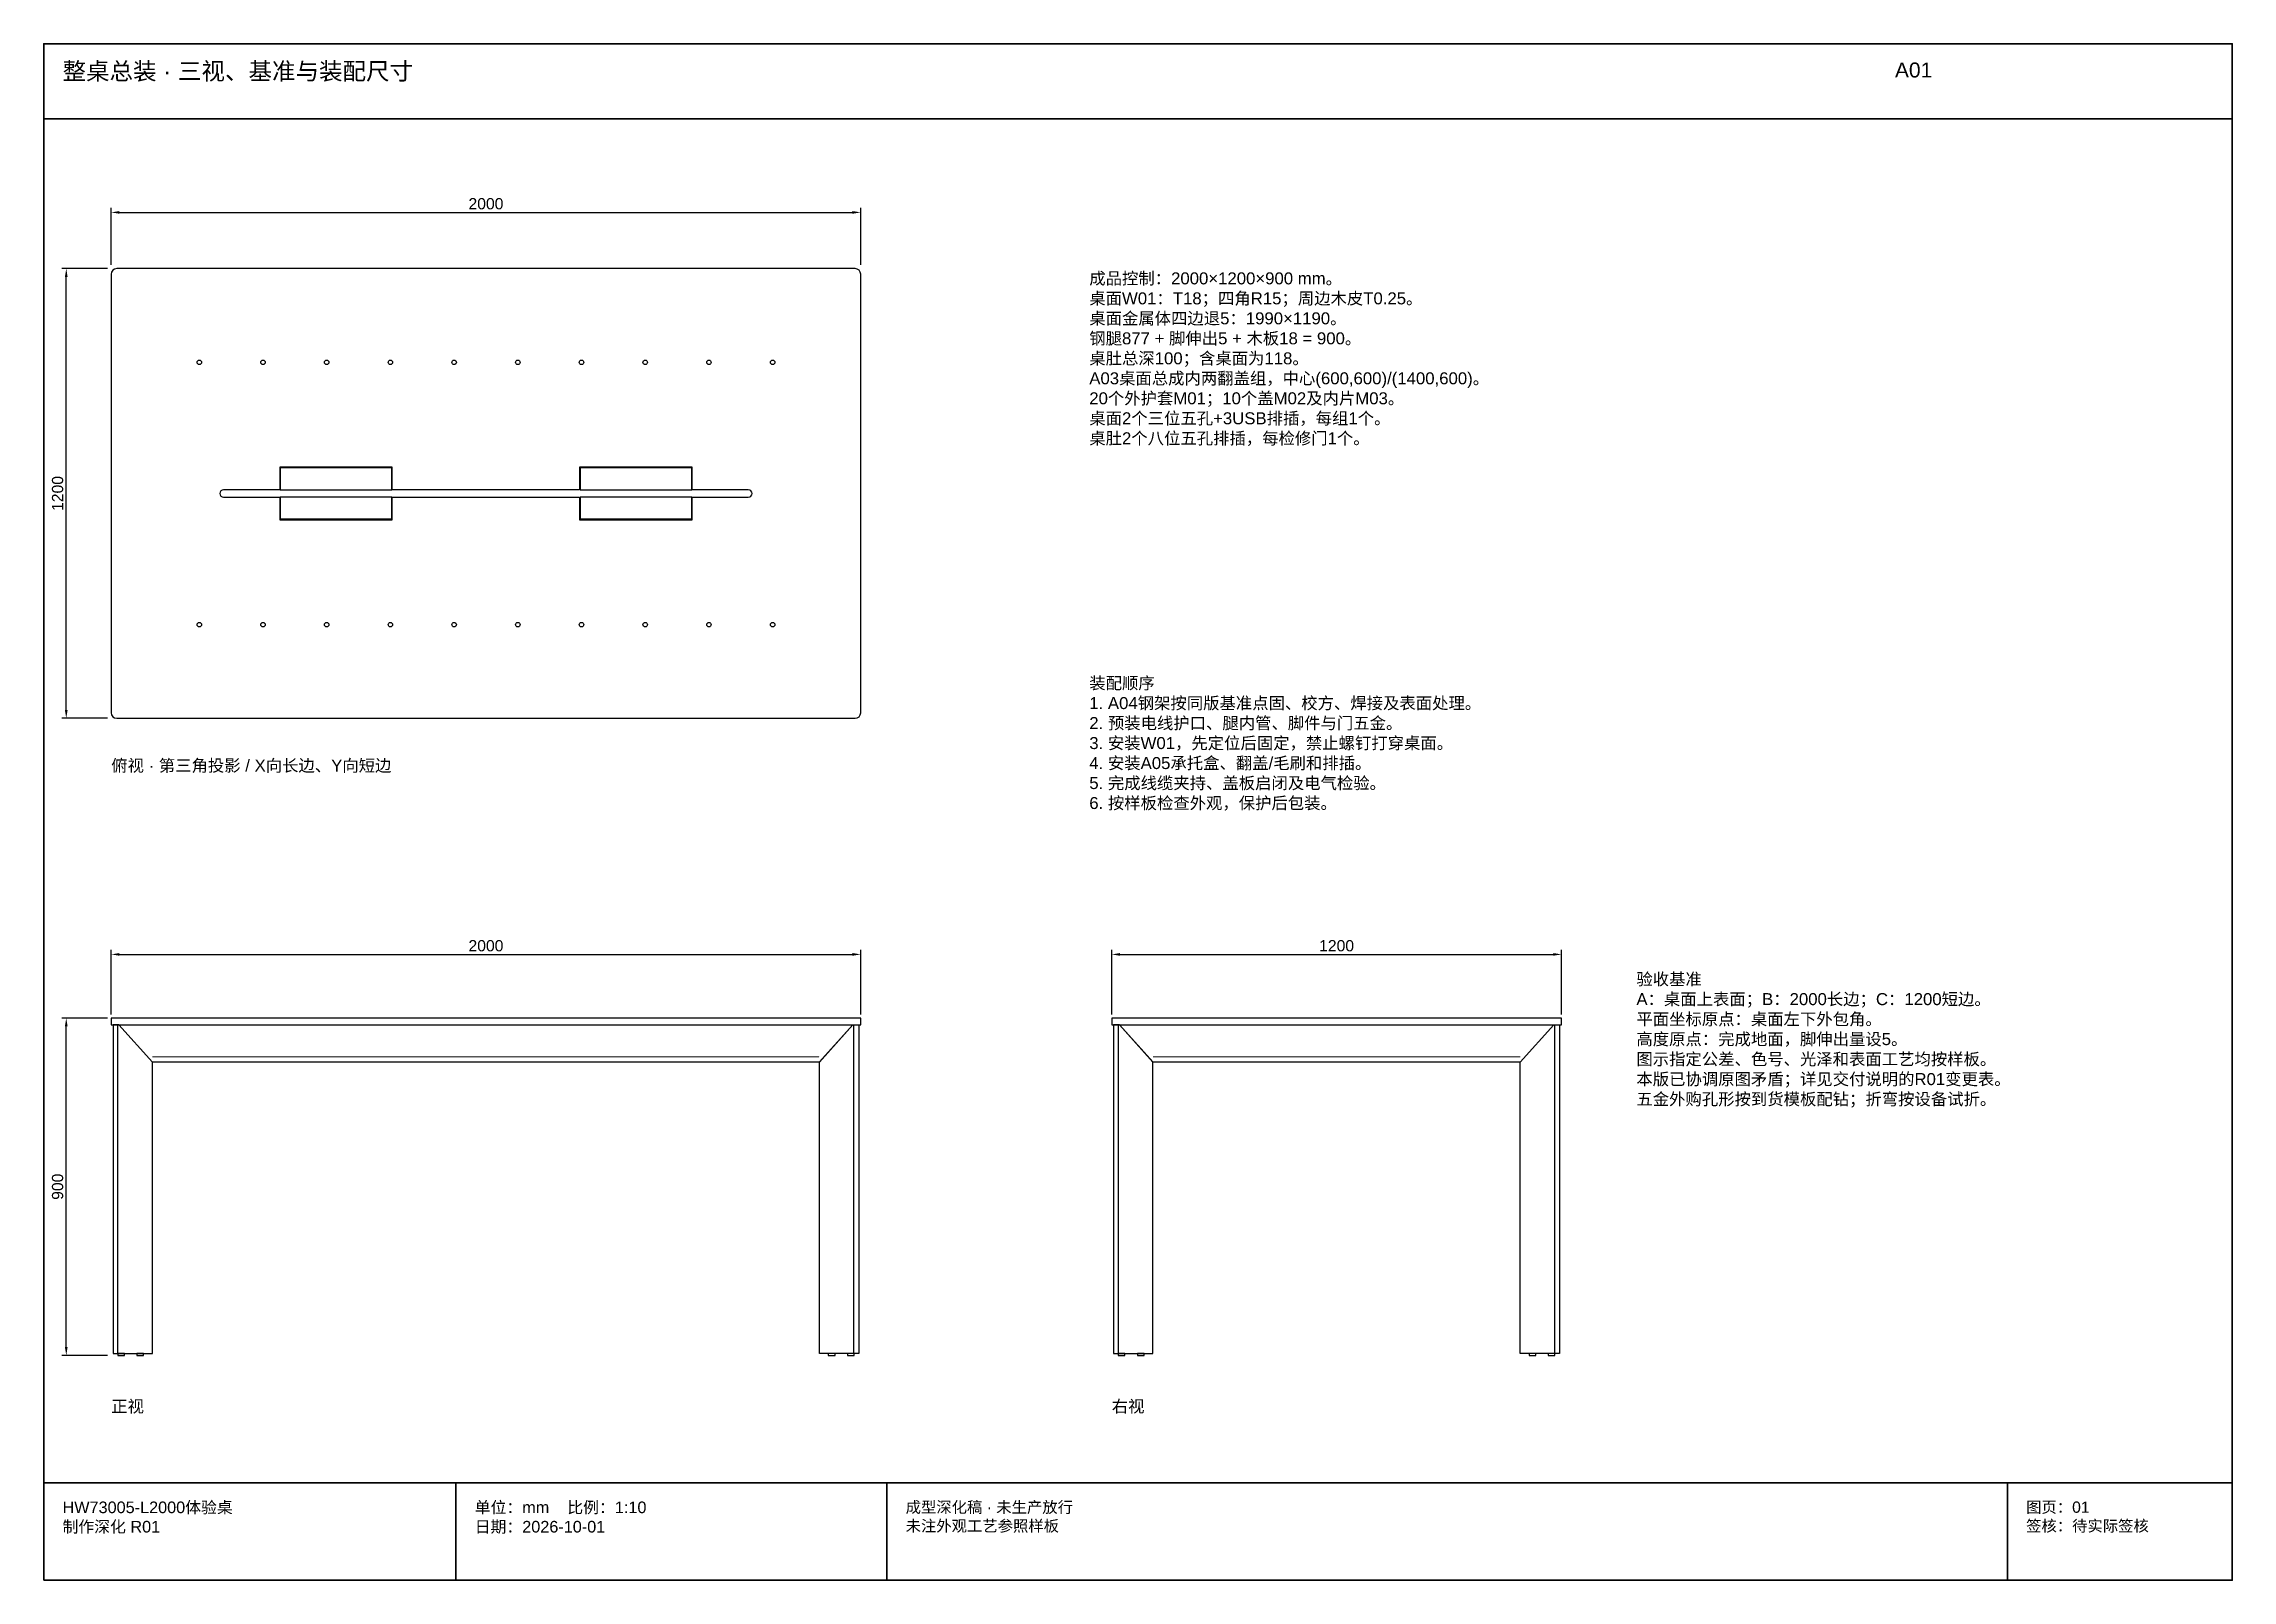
# Model space of a CAD drawing. Header units: millimetres. Extents: x 50 to 288830, y 0 to 4150.
# Drawn here: x 50 to 5890, y 50 to 4150 of the extents above; entities that cross this region are included whole.
import ezdxf

# ---------------------------------------------------------------- set-up
doc = ezdxf.new("R2010")
doc.units = ezdxf.units.MM
doc.linetypes.add('DASHED', pattern=[1.524, 1.27, -0.254])
for name, color, linetype, lineweight in [('DIM', 7, 'Continuous', 13), ('FRAME', 7, 'Continuous', 35), ('HIDDEN', 8, 'DASHED', 13), ('NOTE', 7, 'Continuous', 18), ('OUTLINE', 7, 'Continuous', 25)]:
    doc.layers.add(name, color=color, linetype=linetype, lineweight=lineweight)
doc.styles.add('CN', font='Arial Unicode.ttf')
doc.dimstyles.new('D10', dxfattribs={"dimtxt": 30, "dimasz": 22, "dimexe": 12, "dimexo": 10, "dimgap": 8, "dimtad": 1, "dimdsep": 46, "dimtxsty": 'CN', "dimcen": 2.5, "dimclrd": 7, "dimclre": 7, "dimclrt": 7, "dimazin": 3, "dimtfac": 1, "dimtmove": 0, "dimatfit": 3})

msp = doc.modelspace()

# ---------------------------------------------------------------- texts
at = {"layer": 'NOTE', "attachment_point": 1, "style": 'CN'}
for s, insert, char_height, width in [('整桌总装 · 三视、基准与装配尺寸', (100, 4100), 46, 4840), ('A01', (4990, 4100), 40, 900), ('成品控制：2000×1200×900 mm。\\P桌面W01：T18；四角R15；周边木皮T0.25。\\P桌面金属体四边退5：1990×1190。\\P钢腿877 + 脚伸出5 + 木板18 = 900。\\P桌肚总深100；含桌面为118。\\PA03桌面总成内两翻盖组，中心(600,600)/(1400,600)。\\P20个外护套M01；10个盖M02及内片M03。\\P桌面2个三位五孔+3USB排插，每组1个。\\P桌肚2个八位五孔排插，每检修门1个。', (2840, 3540), 32, 2800), ('装配顺序\\P1. A04钢架按同版基准点固、校方、焊接及表面处理。\\P2. 预装电线护口、腿内管、脚件与门五金。\\P3. 安装W01，先定位后固定，禁止螺钉打穿桌面。\\P4. 安装A05承托盒、翻盖/毛刷和排插。\\P5. 完成线缆夹持、盖板启闭及电气检验。\\P6. 按样板检查外观，保护后包装。', (2840, 2460), 32, 2800), ('俯视 · 第三角投影 / X向长边、Y向短边', (230, 2240), 32, 2200), ('验收基准\\PA：桌面上表面；B：2000长边；C：1200短边。\\P平面坐标原点：桌面左下外包角。\\P高度原点：完成地面，脚伸出量设5。\\P图示指定公差、色号、光泽和表面工艺均按样板。\\P本版已协调原图矛盾；详见交付说明的R01变更表。\\P五金外购孔形按到货模板配钻；折弯按设备试折。', (4300, 1670), 32, 1540), ('正视', (230, 530), 32, 1800), ('右视', (2900, 530), 32, 1300), ('HW73005-L2000体验桌\\P制作深化 R01', (100, 260), 31, 1000), ('单位：mm    比例：1:10\\P日期：2026-10-01', (1200, 260), 31, 1050), ('成型深化稿 · 未生产放行\\P未注外观工艺参照样板', (2350, 260), 30, 2890), ('图页：01\\P签核：待实际签核', (5340, 260), 30, 550)]:
    msp.add_mtext(s, dxfattribs=dict(at, insert=insert, char_height=char_height, width=width))

# ---------------------------------------------------------------- dimensions: what is measured, and where the dimension line sits
at = {"layer": 'DIM'}
for base, p1, p2 in [((230, 3700), (230, 3550), (2230, 3550)), ((230, 1720), (230, 1550), (2230, 1550)), ((2900, 1720), (2900, 1550), (4100, 1550))]:
    msp.add_linear_dim(base=base, p1=p1, p2=p2, dimstyle='D10', dxfattribs=at).render()
for base, p1, p2 in [((110, 2350), (230, 2350), (230, 3550)), ((110, 650), (230, 650), (230, 1550))]:
    msp.add_linear_dim(base=base, p1=p1, p2=p2, angle=90, dimstyle='D10', dxfattribs=at).render()

# ---------------------------------------------------------------- linework, layer by layer
at = {"layer": 'FRAME'}
for p, q in [((50, 3950), (5890, 3950)), ((50, 310), (5890, 310)), ((1150, 50), (1150, 310)), ((2300, 50), (2300, 310)), ((5290, 50), (5290, 310))]:
    msp.add_line(p, q, dxfattribs=at)
msp.add_lwpolyline([(50, 50), (5890, 50), (5890, 4150), (50, 4150)], close=True, dxfattribs=at)
at = {"layer": 'HIDDEN'}
for p, q in [((340.47, 1447), (2119.53, 1447)), ((3010.47, 1447), (3989.53, 1447))]:
    msp.add_line(p, q, dxfattribs=at)
at = {"layer": 'OUTLINE'}
for p, q in [((230, 3535), (230, 2365)), ((2215, 3550), (245, 3550)), ((2230, 2365), (2230, 3535)), ((245, 2350), (2215, 2350)), ((248.03, 655), (248.03, 1532)), ((2211.97, 655), (2211.97, 1532)), ((2918.03, 655), (2918.03, 1532)), ((4081.97, 655), (4081.97, 1532))]:
    msp.add_line(p, q, dxfattribs=at)
for points in [[(1930, 2960), (1780, 2960), (1780, 3020), (1480, 3020), (1480, 2960), (980, 2960), (980, 3020), (680, 3020), (680, 2960), (530, 2960)], [(530, 2940), (680, 2940), (680, 2880), (980, 2880), (980, 2940), (1480, 2940), (1480, 2880), (1780, 2880), (1780, 2940), (1930, 2940)]]:
    msp.add_lwpolyline(points, dxfattribs=at)
for points in [[(681, 2960), (979, 2960), (979, 3018), (681, 3018)], [(1481, 2960), (1779, 2960), (1779, 3018), (1481, 3018)], [(681, 2882), (979, 2882), (979, 2940), (681, 2940)], [(1481, 2882), (1779, 2882), (1779, 2940), (1481, 2940)], [(230, 1532), (2230, 1532), (2230, 1550), (230, 1550)], [(235, 655), (339.95, 655), (339.95, 1432), (250.75, 1532), (235, 1532)], [(250.75, 1532), (2209.25, 1532), (2119.53, 1432), (340.47, 1432)], [(2225, 655), (2120.05, 655), (2120.05, 1432), (2209.25, 1532), (2225, 1532)], [(2900, 1532), (4100, 1532), (4100, 1550), (2900, 1550)], [(2905, 655), (3009.95, 655), (3009.95, 1432), (2920.75, 1532), (2905, 1532)], [(2920.75, 1532), (4079.25, 1532), (3989.53, 1432), (3010.47, 1432)], [(4095, 655), (3990.05, 655), (3990.05, 1432), (4079.25, 1532), (4095, 1532)], [(247.29, 650), (265.29, 650), (265.29, 655), (247.29, 655)], [(298.55, 650), (316.55, 650), (316.55, 655), (298.55, 655)], [(2143.45, 650), (2161.45, 650), (2161.45, 655), (2143.45, 655)], [(2194.71, 650), (2212.71, 650), (2212.71, 655), (2194.71, 655)], [(2917.29, 650), (2935.29, 650), (2935.29, 655), (2917.29, 655)], [(2968.55, 650), (2986.55, 650), (2986.55, 655), (2968.55, 655)], [(4013.45, 650), (4031.45, 650), (4031.45, 655), (4013.45, 655)], [(4064.71, 650), (4082.71, 650), (4082.71, 655), (4064.71, 655)]]:
    msp.add_lwpolyline(points, close=True, dxfattribs=at)
for centre in [(465, 3300), (635, 3300), (805, 3300), (975, 3300), (1145, 3300), (1315, 3300), (1485, 3300), (1655, 3300), (1825, 3300), (1995, 3300), (465, 2600), (635, 2600), (805, 2600), (975, 2600), (1145, 2600), (1315, 2600), (1485, 2600), (1655, 2600), (1825, 2600), (1995, 2600)]:
    msp.add_circle(centre, 5.95, dxfattribs=at)
for centre, radius, start, end in [((245, 3535), 15, 90, 180), ((2215, 3535), 15, 0, 90), ((530, 2950), 10, 90, 270), ((1930, 2950), 10, 270, 90), ((245, 2365), 15, 180, 270), ((2215, 2365), 15, 270, 360)]:
    msp.add_arc(centre, radius, start, end, dxfattribs=at)

msp.set_redraw_order([(e.dxf.handle, doc.entitydb.next_handle()) for e in msp.query("TEXT MTEXT ATTDEF DIMENSION ARC_DIMENSION")])  # texts and dimensions are drawn at this point

doc.saveas('drawing.dxf')
